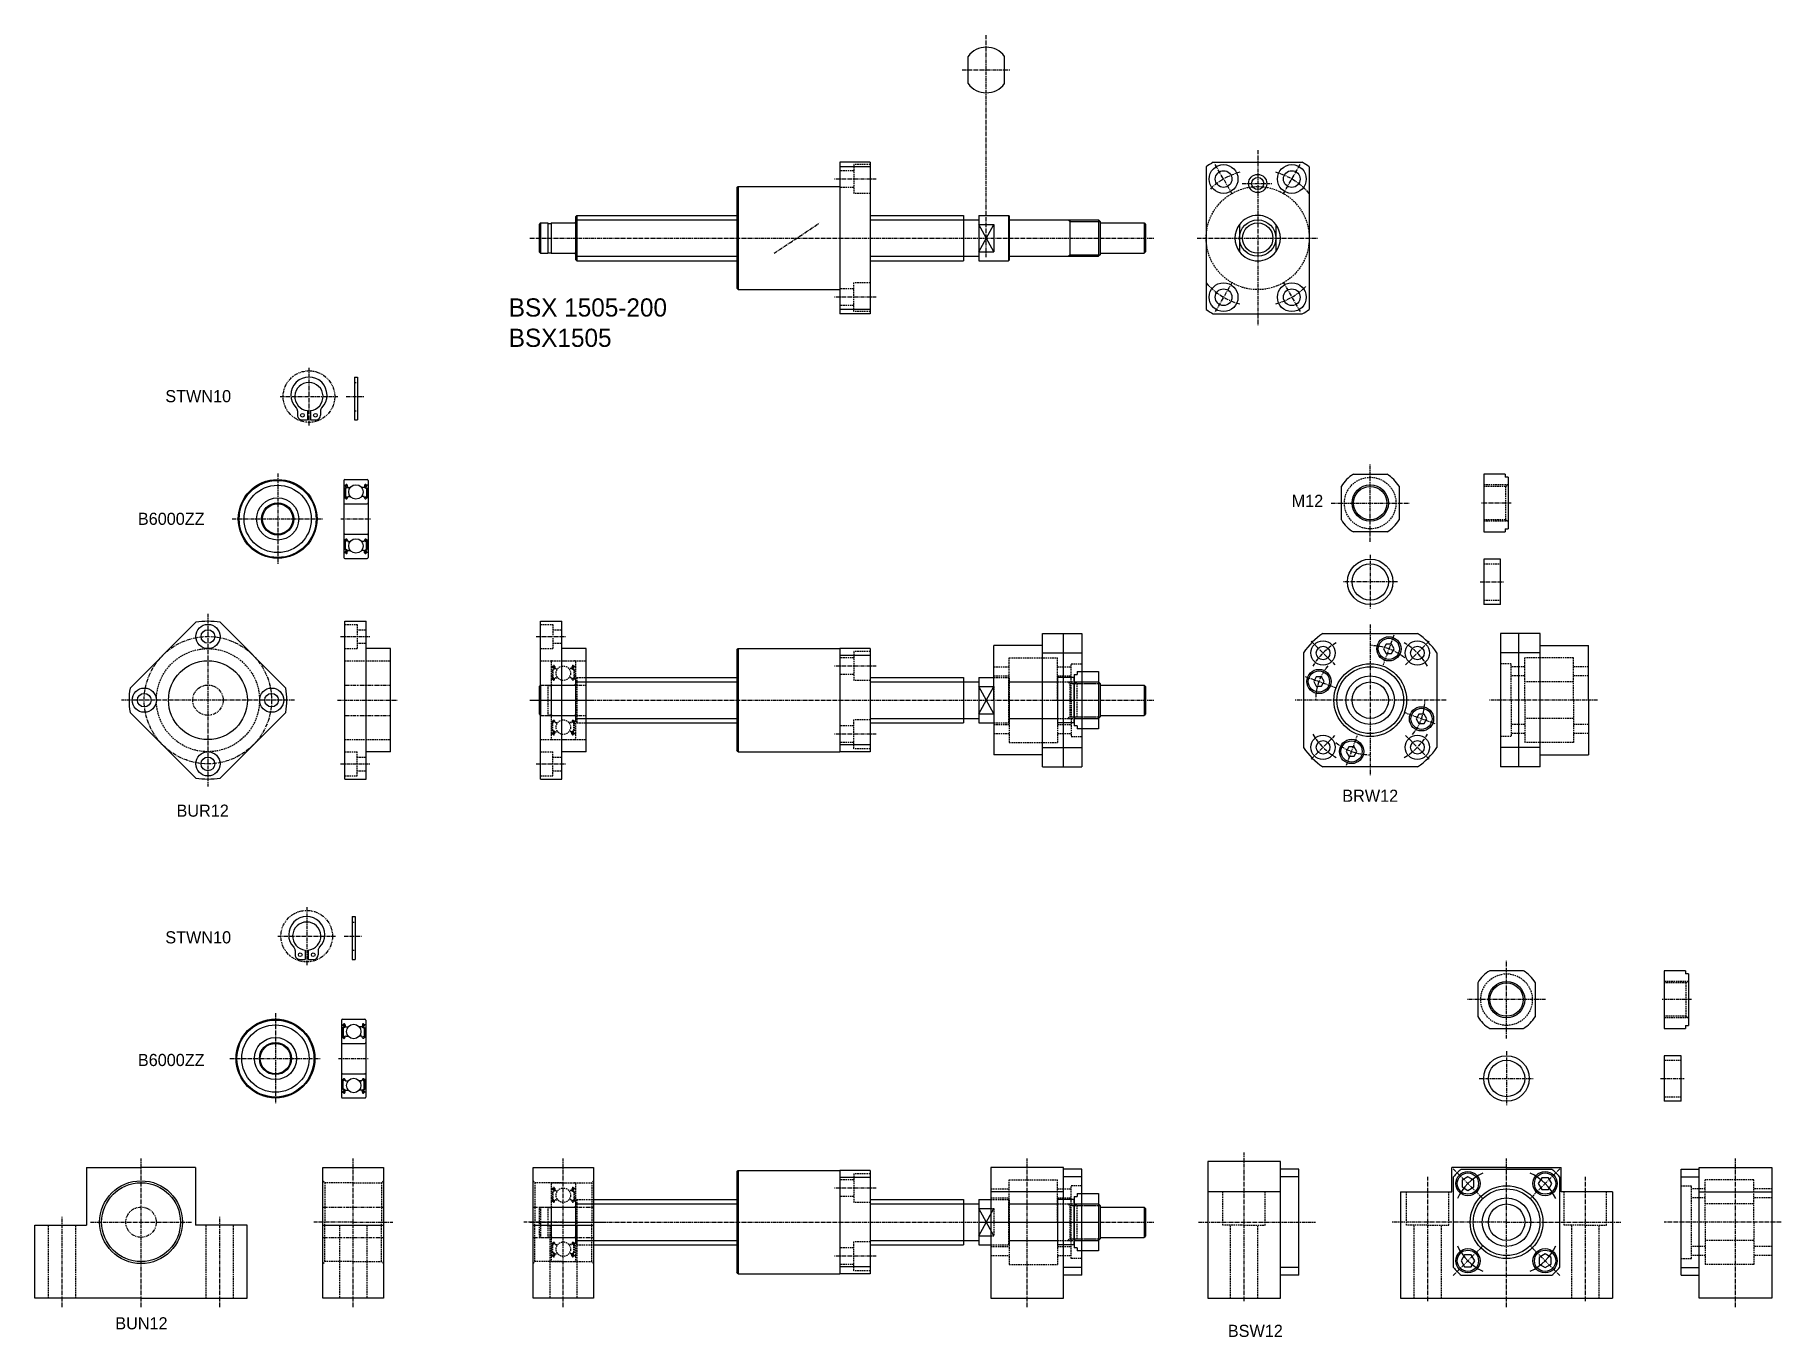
# Model space of a CAD drawing. Extents: x -146 to 430, y -310 to 119.
import ezdxf

# ---------------------------------------------------------------- set-up
doc = ezdxf.new("R2010")
doc.units = 0
for name, pattern in [('CENTER', [2, 1.25, -0.25, 0.25, -0.25]), ('DASHED', [0.75, 0.5, -0.25]), ('PHANTOM', [2.5, 1.25, -0.25, 0.25, -0.25, 0.25, -0.25])]:
    doc.linetypes.add(name, pattern=pattern)
doc.layers.get('0').update_dxf_attribs({"linetype": 'CONTINUOUS'})
doc.layers.add('CENTER', color=1, linetype='CENTER')

msp = doc.modelspace()

# ---------------------------------------------------------------- texts
at = {"color": 7, "linetype": 'CONTINUOUS'}
for s, p in [('BSX 1505-200', (10, 26.41)), ('BSX1505', (10, 16.41))]:
    msp.add_text(s, height=6, dxfattribs=at).set_placement(p)
for s, p in [('STWN10', (-103.26, -1.83)), ('M12', (268.2, -36.36)), ('B6000ZZ', (-112.31, -42.28)), ('BRW12', (284.9, -133.61)), ('BUR12', (-99.56, -138.52)), ('STWN10', (-103.26, -180.29)), ('B6000ZZ', (-112.31, -220.74)), ('BUN12', (-119.76, -307.57)), ('BSW12', (247.15, -310.06))]:
    msp.add_text(s, height=4).set_placement(p)

# ---------------------------------------------------------------- blocks, each defined once
blk = doc.blocks.new('BUR12')
at = {"color": 7, "linetype": 'CONTINUOUS'}
for p, q in [((0, -26), (0, 26)), ((0, 26), (7, 26)), ((7, -26), (7, 26)), ((15, 17), (7, 17)), ((15, -17), (15, 17)), ((15, -17), (7, -17)), ((0, -26), (7, -26))]:
    blk.add_line(p, q, dxfattribs=at)
at = {"color": 3, "linetype": 'DASHED'}
for p, q in [((0, 25), (4, 25)), ((4, 25), (4, 17)), ((4, 23.25), (7, 23.25)), ((4, 18.75), (7, 18.75)), ((0, 17), (4, 17)), ((0, 13), (15, 13)), ((0, -13), (15, -13)), ((0, -17), (4, -17)), ((4, -25), (4, -17)), ((7, -25), (7, -17)), ((4, -18.75), (7, -18.75)), ((0, -25), (4, -25)), ((4, -23.25), (7, -23.25))]:
    blk.add_line(p, q, dxfattribs=at)
at = {"color": 3, "linetype": 'PHANTOM'}
for p, q in [((0, 5), (15, 5)), ((0, -5), (15, -5))]:
    blk.add_line(p, q, dxfattribs=at)
at = {"layer": 'CENTER', "color": 1, "linetype": 'CENTER'}
for p, q in [((-1.5, 21), (8.5, 21)), ((-2.5, 0), (17.5, 0)), ((-1.5, -21), (8.5, -21))]:
    blk.add_line(p, q, dxfattribs=at)
blk = doc.blocks.new('BUN12')
at = {"color": 7, "linetype": 'CONTINUOUS'}
for p, q in [((0, -25), (0, 18)), ((0, 18), (20, 18)), ((20, 18), (20, -25)), ((0, -1), (20, -1)), ((20, -25), (0, -25))]:
    blk.add_line(p, q, dxfattribs=at)
at = {"color": 3, "linetype": 'DASHED'}
for p, q in [((0, 13.65), (0.65, 13)), ((0.65, 13), (0.65, 0)), ((10, 13), (0.65, 13)), ((10, 13), (19.35, 13)), ((20, 13.65), (19.35, 13)), ((19.35, 13), (19.35, 0)), ((0.65, -13), (0.65, 0)), ((19.35, -13), (19.35, 0)), ((5.5, -1), (5.5, -25)), ((14.5, -1), (14.5, -25)), ((0, -13.65), (0.65, -13)), ((10, -13), (0.65, -13)), ((10, -13), (19.35, -13)), ((20, -13.65), (19.35, -13))]:
    blk.add_line(p, q, dxfattribs=at)
at = {"color": 3, "linetype": 'PHANTOM'}
for p, q in [((0, 5), (20, 5)), ((0, -5), (20, -5))]:
    blk.add_line(p, q, dxfattribs=at)
at = {"layer": 'CENTER', "color": 1, "linetype": 'CENTER'}
for p, q in [((10, -28), (10, 21)), ((10, 0), (-3, 0)), ((10, 0), (23, 0))]:
    blk.add_line(p, q, dxfattribs=at)
blk = doc.blocks.new('BSW12')
at = {"color": 7, "linetype": 'CONTINUOUS'}
for p, q in [((0, -17.5), (0, 17.5)), ((0, 17.5), (6, 17.5)), ((6, -15.05), (6, 18)), ((6, 18), (30, 18)), ((30, 18), (30, -25)), ((0, 14.92), (6, 14.92)), ((6, 10), (30, 10)), ((0, -14.92), (6, -14.92)), ((6, -25), (6, -15.05)), ((0, -17.5), (6, -17.5)), ((30, -25), (6, -25))]:
    blk.add_line(p, q, dxfattribs=at)
at = {"color": 3, "linetype": 'DASHED'}
for p, q in [((0, 12), (3.5, 12)), ((3.5, -12), (3.5, 12)), ((8, 0), (8, 14)), ((24, 14), (8, 14)), ((24, 0), (24, 14)), ((8, 11), (3.5, 11)), ((8, 8), (3.5, 8)), ((24, 6), (8, 6)), ((30, 11), (24, 11)), ((30, 8), (24, 8)), ((8, 0), (8, -14)), ((24, 0), (24, -14)), ((8, -8), (3.5, -8)), ((8, -11), (3.5, -11)), ((24, -6), (8, -6)), ((30, -8), (24, -8)), ((30, -11), (24, -11)), ((0, -12), (3.5, -12)), ((24, -14), (8, -14))]:
    blk.add_line(p, q, dxfattribs=at)
at = {"layer": 'CENTER', "color": 1, "linetype": 'CENTER'}
for p, q in [((18, -28), (18, 21)), ((33, 0), (-5.5, 0))]:
    blk.add_line(p, q, dxfattribs=at)
blk = doc.blocks.new('BRW12')
at = {"color": 7, "linetype": 'CONTINUOUS'}
for p, q in [((0, 22), (0, -22)), ((13, 22), (0, 22)), ((6, -22), (6, 22)), ((13, -22), (13, 22)), ((13, 18), (29, 18)), ((29, 0), (29, 18)), ((13, 15.65), (0, 15.65)), ((29, 0), (29, -18)), ((13, -15.65), (0, -15.65)), ((13, -22), (0, -22)), ((13, -18), (29, -18))]:
    blk.add_line(p, q, dxfattribs=at)
at = {"color": 3, "linetype": 'DASHED'}
for p, q in [((3.5, 12), (0, 12)), ((3.5, 0), (3.5, 12)), ((8, 0), (8, 14)), ((24, 14), (8, 14)), ((24, 0), (24, 14)), ((8, 11), (3.5, 11)), ((8, 8), (3.5, 8)), ((24, 6), (8, 6)), ((29, 11), (24, 11)), ((29, 8), (24, 8)), ((3.5, 0), (3.5, -12)), ((8, 0), (8, -14)), ((24, 0), (24, -14)), ((8, -8), (3.5, -8)), ((8, -11), (3.5, -11)), ((24, -6), (8, -6)), ((29, -8), (24, -8)), ((29, -11), (24, -11)), ((3.5, -12), (0, -12)), ((24, -14), (8, -14))]:
    blk.add_line(p, q, dxfattribs=at)
at = {"layer": 'CENTER', "color": 1, "linetype": 'CENTER'}
blk.add_line((32, 0), (-3.71, 0), dxfattribs=at)
blk = doc.blocks.new('M12NAT-V')
at = {"color": 7, "linetype": 'CONTINUOUS'}
for p, q in [((0, 9.5), (0, -9.5)), ((7, 9.5), (0, 9.5)), ((7, 9.5), (7, 8.5)), ((8, 8.5), (7, 8.5)), ((8, 8.5), (8, -8.5)), ((0, -9.5), (7, -9.5)), ((7, -8.5), (7, -9.5)), ((7, -8.5), (8, -8.5))]:
    blk.add_line(p, q, dxfattribs=at)
at = {"color": 3, "linetype": 'DASHED'}
for p, q in [((8, 6), (0, 6)), ((7.13, 5.5), (8, 6)), ((7.13, 5.5), (0, 5.5)), ((7.13, 5.5), (7.13, -5.5)), ((7.13, -5.5), (0, -5.5)), ((7.13, -5.5), (8, -6)), ((8, -6), (0, -6))]:
    blk.add_line(p, q, dxfattribs=at)
at = {"layer": 'CENTER', "color": 1, "linetype": 'CENTER'}
blk.add_line((9, 0), (-1, 0), dxfattribs=at)
blk = doc.blocks.new('SP12')
at = {"color": 7, "linetype": 'CONTINUOUS'}
for p, q in [((0, 7.5), (0, -7.5)), ((5.5, 7.5), (0, 7.5)), ((5.5, -7.5), (5.5, 7.5)), ((5.5, -7.5), (0, -7.5))]:
    blk.add_line(p, q, dxfattribs=at)
at = {"color": 3, "linetype": 'DASHED'}
for p, q in [((0, 6), (5.5, 6)), ((0, -6), (5.5, -6))]:
    blk.add_line(p, q, dxfattribs=at)
at = {"layer": 'CENTER', "color": 1, "linetype": 'CENTER'}
blk.add_line((-1.25, 0), (6.75, 0), dxfattribs=at)
blk = doc.blocks.new('B6000ZZ')
at = {"color": 3, "linetype": 'DASHED'}
for p, q in [((0, 12.7), (0, -12.7)), ((0.3, 13), (7.7, 13)), ((8, 12.7), (8, -12.7)), ((0.1, 11.1), (0.46, 11.1)), ((0.1, 6.95), (0.45, 6.95)), ((0.98, 10.5), (0.33, 10.12)), ((0.33, 10.12), (0.33, 7.3)), ((0.45, 11.09), (0.62, 11.29)), ((0.45, 6.95), (0.64, 6.72)), ((0.6, 10.67), (0.46, 10.82)), ((1.18, 10.38), (0.53, 10.01)), ((0.53, 10.01), (0.53, 7.3)), ((0.93, 7.3), (0.53, 7.3)), ((0.53, 7.1), (0.93, 7.1)), ((0.6, 10.96), (0.77, 11.16)), ((0.74, 10.82), (0.6, 10.96)), ((0.6, 10.67), (0.74, 10.82)), ((0.79, 6.65), (0.89, 6.65)), ((0.93, 7.1), (0.93, 7.3)), ((0.95, 11.1), (0.98, 10.5)), ((1.08, 6.78), (1.28, 7.33)), ((1.15, 11.12), (1.2, 10.49)), ((1.18, 10.75), (1.18, 10.38)), ((1.3, 10.4), (2.15, 10.4)), ((1.37, 7.4), (2.15, 7.4)), ((6.7, 10.4), (5.85, 10.4)), ((6.63, 7.4), (5.85, 7.4)), ((6.92, 6.78), (6.72, 7.33)), ((6.85, 11.12), (6.8, 10.49)), ((6.82, 10.75), (6.82, 10.38)), ((6.82, 10.38), (7.47, 10.01)), ((7.05, 11.1), (7.02, 10.5)), ((7.02, 10.5), (7.67, 10.12)), ((7.07, 7.3), (7.47, 7.3)), ((7.07, 7.1), (7.07, 7.3)), ((7.47, 7.1), (7.07, 7.1)), ((7.21, 6.65), (7.11, 6.65)), ((7.4, 10.96), (7.23, 11.16)), ((7.26, 10.82), (7.4, 10.96)), ((7.4, 10.67), (7.26, 10.82)), ((7.55, 6.95), (7.36, 6.72)), ((7.55, 11.09), (7.38, 11.29)), ((7.4, 10.67), (7.54, 10.82)), ((7.47, 10.01), (7.47, 7.3)), ((7.9, 11.1), (7.54, 11.1)), ((7.9, 6.95), (7.55, 6.95)), ((7.67, 10.12), (7.67, 7.3)), ((0.3, 5), (7.7, 5)), ((0.3, -5), (7.7, -5)), ((0.1, -6.95), (0.45, -6.95)), ((0.1, -11.1), (0.46, -11.1)), ((0.33, -10.12), (0.33, -7.3)), ((0.98, -10.5), (0.33, -10.12)), ((0.45, -6.95), (0.64, -6.72)), ((0.45, -11.09), (0.62, -11.29)), ((0.6, -10.67), (0.46, -10.82)), ((0.53, -7.1), (0.93, -7.1)), ((0.53, -10.01), (0.53, -7.3)), ((0.93, -7.3), (0.53, -7.3)), ((1.18, -10.38), (0.53, -10.01)), ((0.6, -10.67), (0.74, -10.82)), ((0.74, -10.82), (0.6, -10.96)), ((0.6, -10.96), (0.77, -11.16)), ((0.79, -6.65), (0.89, -6.65)), ((0.93, -7.1), (0.93, -7.3)), ((0.95, -11.1), (0.98, -10.5)), ((1.08, -6.78), (1.28, -7.33)), ((1.15, -11.12), (1.2, -10.49)), ((1.18, -10.75), (1.18, -10.38)), ((1.3, -10.4), (2.15, -10.4)), ((1.37, -7.4), (2.15, -7.4)), ((6.63, -7.4), (5.85, -7.4)), ((6.7, -10.4), (5.85, -10.4)), ((6.92, -6.78), (6.72, -7.33)), ((6.85, -11.12), (6.8, -10.49)), ((6.82, -10.38), (7.47, -10.01)), ((6.82, -10.75), (6.82, -10.38)), ((7.02, -10.5), (7.67, -10.12)), ((7.05, -11.1), (7.02, -10.5)), ((7.47, -7.1), (7.07, -7.1)), ((7.07, -7.1), (7.07, -7.3)), ((7.07, -7.3), (7.47, -7.3)), ((7.21, -6.65), (7.11, -6.65)), ((7.4, -10.96), (7.23, -11.16)), ((7.4, -10.67), (7.26, -10.82)), ((7.26, -10.82), (7.4, -10.96)), ((7.55, -6.95), (7.36, -6.72)), ((7.55, -11.09), (7.38, -11.29)), ((7.4, -10.67), (7.54, -10.82)), ((7.47, -10.01), (7.47, -7.3)), ((7.9, -11.1), (7.54, -11.1)), ((7.9, -6.95), (7.55, -6.95)), ((7.67, -10.12), (7.67, -7.3)), ((0.3, -13), (7.7, -13))]:
    blk.add_line(p, q, dxfattribs=at)
for centre in [(4, 8.9), (4, -8.9)]:
    blk.add_circle(centre, 2.38, dxfattribs=at)
for centre, radius, start, end in [((0.3, 12.7), 0.3, 90, 180), ((7.7, 12.7), 0.3, 0, 90), ((0.1, 11.2), 0.1, 180, 270), ((0.1, 6.85), 0.1, 90, 180.81025), ((0.53, 7.3), 0.2, 180, 270), ((0.6, 10.96), 0.2, 140.13695, 225.00202), ((0.85, 11.1), 0.3, 4.93539, 140.13695), ((0.79, 6.85), 0.2, 219.97618, 270), ((0.85, 11.1), 0.1, 3.10166, 139.95027), ((0.89, 6.85), 0.2, 270, 339.99156), ((1.3, 10.5), 0.1, 184.93539, 270), ((1.37, 7.3), 0.1, 90, 159.99156), ((6.63, 7.3), 0.1, 20.00844, 90), ((6.7, 10.5), 0.1, 270, 355.06461), ((7.15, 11.1), 0.3, 39.86305, 175.06461), ((7.11, 6.85), 0.2, 200.00844, 270), ((7.15, 11.1), 0.1, 40.04973, 176.89834), ((7.21, 6.85), 0.2, 270, 320.02382), ((7.47, 7.3), 0.2, 270, 0), ((7.4, 10.96), 0.2, 314.99798, 39.86305), ((7.9, 11.2), 0.1, 270, 0), ((7.9, 6.85), 0.1, 359.18975, 90), ((0.3, 5.3), 0.3, 180, 270), ((7.7, 5.3), 0.3, 270, 0), ((0.3, -5.3), 0.3, 90, 180), ((7.7, -5.3), 0.3, 0, 90), ((0.1, -6.85), 0.1, 179.18975, 270), ((0.1, -11.2), 0.1, 90, 180), ((0.53, -7.3), 0.2, 90, 180), ((0.6, -10.96), 0.2, 134.99798, 219.86305), ((0.85, -11.1), 0.3, 219.86305, 355.06461), ((0.79, -6.85), 0.2, 90, 140.02382), ((0.85, -11.1), 0.1, 220.04973, 356.89834), ((0.89, -6.85), 0.2, 20.00844, 90), ((1.3, -10.5), 0.1, 90, 175.06461), ((1.37, -7.3), 0.1, 200.00844, 270), ((6.63, -7.3), 0.1, 270, 339.99156), ((6.7, -10.5), 0.1, 4.93539, 90), ((7.15, -11.1), 0.3, 184.93539, 320.13695), ((7.11, -6.85), 0.2, 90, 159.99156), ((7.15, -11.1), 0.1, 183.10166, 319.95027), ((7.21, -6.85), 0.2, 39.97618, 90), ((7.47, -7.3), 0.2, 0, 90), ((7.4, -10.96), 0.2, 320.13695, 45.00202), ((7.9, -6.85), 0.1, 270, 0.81025), ((7.9, -11.2), 0.1, 0, 90), ((0.3, -12.7), 0.3, 180, 270), ((7.7, -12.7), 0.3, 270, 0)]:
    blk.add_arc(centre, radius, start, end, dxfattribs=at)
at = {"layer": 'CENTER', "color": 1, "linetype": 'CENTER'}
blk.add_line((-1, 0), (9, 0), dxfattribs=at)
blk = doc.blocks.new('BSX1505-2')
at = {"color": 7, "linetype": 'CONTINUOUS'}
for p, q in [((-44, 16.5), (-43.5, 17)), ((-44, 16.5), (-44, -16.5)), ((-43.5, 17), (-10, 17)), ((-43.5, 17), (-43.5, -17)), ((-10, 17), (-10, -17)), ((0, 17), (-10, 17)), ((0, 14.7), (-10, 14.7)), ((0, 17), (0, -17)), ((-93.7, 7.5), (-44, 7.5)), ((-83.9, 6), (-83.9, 6)), ((-70.6, 6), (-70.6, 6)), ((0, 7.5), (30.8, 7.5)), ((30.8, 7.5), (30.8, -7.5)), ((30.8, 6), (35.8, 6)), ((35.8, 7.5), (35.8, -7.5)), ((35.8, 7.5), (40.8, 7.5)), ((75.3, 6), (75.3, -6)), ((75.3, 6), (75.8, 5.5)), ((-108.7, 5), (-109.2, 4.5)), ((-109.2, 4.5), (-109.2, -4.5)), ((-108.7, 5), (-108.7, -5)), ((35.8, 4.5), (40.8, 4.5)), ((75.8, 5.5), (75.8, -5.5)), ((75.8, 5), (90.3, 5)), ((90.3, 5), (90.3, -5)), ((90.3, 5), (90.8, 4.5)), ((90.8, 4.5), (90.8, -4.5)), ((-109.2, -4.5), (-108.7, -5)), ((35.8, -4.5), (40.8, -4.5)), ((75.8, -5.5), (75.3, -6)), ((75.8, -5), (90.3, -5)), ((90.8, -4.5), (90.3, -5)), ((-93.7, -7.5), (-44, -7.5)), ((0, -7.5), (30.8, -7.5)), ((30.8, -6), (35.8, -6)), ((35.8, -7.5), (40.8, -7.5)), ((-43.5, -17), (-44, -16.5)), ((-43.5, -17), (-10, -17)), ((0, -14.7), (-10, -14.7)), ((0, -17), (-10, -17))]:
    blk.add_line(p, q, dxfattribs=at)
at = {"color": 3, "linetype": 'DASHED'}
for p, q in [((-5.4, 14), (-10, 14)), ((-5.4, 16), (-5.4, 6.5)), ((0, 16), (-5.4, 16)), ((-96.7, 7.5), (-97.2, 7)), ((-97.2, 7), (-97.2, -7)), ((-96.7, 7.5), (-96.7, -7.5)), ((-96.7, 7.5), (-93.7, 7.5)), ((-5.4, 8.5), (-10, 8.5)), ((0, 6.5), (-5.4, 6.5)), ((40.8, 7.5), (45.6, 7.5)), ((45.6, 7.5), (45.6, -7.5)), ((45.6, 7.5), (45.8, 7.3)), ((45.8, 7.3), (45.8, -7.3)), ((46.1, 6), (75.3, 6)), ((65.3, 6), (65.8, 5.5)), ((65.8, 6), (65.8, -6)), ((-108.7, 5), (-106.35, 5)), ((-106.35, 5), (-106.35, -5)), ((-106.35, 4.8), (-105.2, 4.8)), ((-105.2, 5), (-105.2, -5)), ((-105.2, 5), (-97.5, 5)), ((40.8, 4.5), (40.8, -4.5)), ((65.8, 5.5), (75.8, 5.5)), ((-108.7, -5), (-106.35, -5)), ((-106.35, -4.8), (-105.2, -4.8)), ((-105.2, -5), (-97.5, -5)), ((65.3, -6), (65.8, -5.5)), ((65.8, -5.5), (75.8, -5.5)), ((-97.2, -7), (-96.7, -7.5)), ((-96.7, -7.5), (-93.7, -7.5)), ((-5.4, -8.5), (-10, -8.5)), ((-5.4, -16), (-5.4, -6.5)), ((0, -6.5), (-5.4, -6.5)), ((40.8, -7.5), (45.6, -7.5)), ((45.6, -7.5), (45.8, -7.3)), ((46.1, -6), (75.3, -6)), ((-5.4, -14), (-10, -14)), ((0, -16), (-5.4, -16))]:
    blk.add_line(p, q, dxfattribs=at)
at = {"color": 3, "linetype": 'CONTINUOUS'}
for p, q in [((-97.2, 6), (-44, 6)), ((0, 6), (30.8, 6)), ((35.8, -4.5), (40.8, 4.5)), ((40.8, -4.5), (35.8, 4.5)), ((-97.2, -6), (-44, -6)), ((0, -6), (30.8, -6))]:
    blk.add_line(p, q, dxfattribs=at)
at = {"color": 3, "linetype": 'DASHED'}
for centre, start, end in [((46.1, 6.3), 180, 270), ((-97.5, 5.3), 270, 0), ((-97.5, -5.3), 0, 90), ((46.1, -6.3), 90, 180)]:
    blk.add_arc(centre, 0.3, start, end, dxfattribs=at)
at = {"layer": 'CENTER', "color": 1, "linetype": 'CENTER'}
for p, q in [((2, 11.25), (-12, 11.25)), ((-112.2, 0), (93.8, 0)), ((2, -11.25), (-12, -11.25))]:
    blk.add_line(p, q, dxfattribs=at)
blk = doc.blocks.new('BSX1505')
at = {"color": 7, "linetype": 'CONTINUOUS'}
for p, q in [((0, 25), (-10, 25)), ((-10, 25), (-10, -25)), ((0, 23.49), (-10, 23.49)), ((0, 25), (0, -25)), ((-44, 16.5), (-43.5, 17)), ((-44, 16.5), (-44, -16.5)), ((-43.5, 17), (-10, 17)), ((-43.5, 17), (-43.5, -17)), ((-96.7, 7.5), (-97.2, 7)), ((-97.2, 7), (-97.2, -7)), ((-96.7, 7.5), (-44, 7.5)), ((-96.7, 7.5), (-96.7, -7.5)), ((-83.9, 6), (-83.9, 6)), ((-70.6, 6), (-70.6, 6)), ((0, 7.5), (30.8, 7.5)), ((30.8, 7.5), (30.8, -7.5)), ((30.8, 6), (35.8, 6)), ((35.8, 7.5), (35.8, -7.5)), ((35.8, 7.5), (45.6, 7.5)), ((45.6, 7.5), (45.6, -7.5)), ((45.6, 7.5), (45.8, 7.3)), ((45.8, 7.3), (45.8, -7.3)), ((46.1, 6), (75.3, 6)), ((65.8, 6), (65.8, -6)), ((75.3, 6), (75.3, -6)), ((75.3, 6), (75.8, 5.5)), ((-108.7, 5), (-109.2, 4.5)), ((-109.2, 4.5), (-109.2, -4.5)), ((-108.7, 5), (-108.7, -5)), ((-108.7, 5), (-106.35, 5)), ((-106.35, 5), (-106.35, -5)), ((-106.35, 4.8), (-105.2, 4.8)), ((-105.2, 5), (-105.2, -5)), ((-105.2, 5), (-97.5, 5)), ((35.8, 4.5), (40.8, 4.5)), ((40.8, 4.5), (40.8, -4.5)), ((75.8, 5.5), (75.8, -5.5)), ((75.8, 5), (90.3, 5)), ((90.3, 5), (90.3, -5)), ((90.3, 5), (90.8, 4.5)), ((90.8, 4.5), (90.8, -4.5)), ((-109.2, -4.5), (-108.7, -5)), ((-108.7, -5), (-106.35, -5)), ((-106.35, -4.8), (-105.2, -4.8)), ((-105.2, -5), (-97.5, -5)), ((35.8, -4.5), (40.8, -4.5)), ((75.8, -5.5), (75.3, -6)), ((75.8, -5), (90.3, -5)), ((90.8, -4.5), (90.3, -5)), ((-97.2, -7), (-96.7, -7.5)), ((-96.7, -7.5), (-44, -7.5)), ((0, -7.5), (30.8, -7.5)), ((30.8, -6), (35.8, -6)), ((35.8, -7.5), (45.6, -7.5)), ((45.6, -7.5), (45.8, -7.3)), ((46.1, -6), (75.3, -6)), ((-43.5, -17), (-44, -16.5)), ((-43.5, -17), (-10, -17)), ((0, -23.49), (-10, -23.49)), ((0, -25), (-10, -25))]:
    blk.add_line(p, q, dxfattribs=at)
at = {"color": 3, "linetype": 'DASHED'}
for p, q in [((-5.4, 24.24), (-5.4, 14.74)), ((0, 24.24), (-5.4, 24.24)), ((-5.4, 22.24), (-10, 22.24)), ((-5.4, 16.74), (-10, 16.74)), ((0, 14.74), (-5.4, 14.74)), ((-5.4, -16.74), (-10, -16.74)), ((-5.4, -24.24), (-5.4, -14.74)), ((0, -14.74), (-5.4, -14.74)), ((-5.4, -22.24), (-10, -22.24)), ((0, -24.24), (-5.4, -24.24))]:
    blk.add_line(p, q, dxfattribs=at)
at = {"color": 3, "linetype": 'CONTINUOUS'}
for p, q in [((-97.2, 6), (-44, 6)), ((0, 6), (30.8, 6)), ((65.3, 6), (65.8, 5.5)), ((40.8, -4.5), (35.8, 4.5)), ((35.8, -4.5), (40.8, 4.5)), ((65.8, 5.5), (75.8, 5.5)), ((65.3, -6), (65.8, -5.5)), ((65.8, -5.5), (75.8, -5.5)), ((-97.2, -6), (-44, -6)), ((0, -6), (30.8, -6))]:
    blk.add_line(p, q, dxfattribs=at)
at = {"color": 7, "linetype": 'CONTINUOUS'}
for centre, start, end in [((46.1, 6.3), 180, 270), ((-97.5, 5.3), 270, 0), ((-97.5, -5.3), 0, 90), ((46.1, -6.3), 90, 180)]:
    blk.add_arc(centre, 0.3, start, end, dxfattribs=at)
at = {"layer": 'CENTER', "color": 1, "linetype": 'CENTER'}
for p, q in [((2, 19.49), (-12, 19.49)), ((-31.7, -5), (-16.7, 5)), ((-112.2, 0), (93.8, 0)), ((2, -19.49), (-12, -19.49))]:
    blk.add_line(p, q, dxfattribs=at)
blk = doc.blocks.new('BSX1505-3')
at = {"color": 7, "linetype": 'CONTINUOUS'}
for p, q in [((-44, 16.5), (-43.5, 17)), ((-44, 16.5), (-44, -16.5)), ((-43.5, 17), (-10, 17)), ((-43.5, 17), (-43.5, -17)), ((-10, 17), (-10, -17)), ((0, 17), (-10, 17)), ((0, 14.7), (-10, 14.7)), ((0, 17), (0, -17)), ((-91.2, 7.5), (-44, 7.5)), ((-83.9, 6), (-83.9, 6)), ((-70.6, 6), (-70.6, 6)), ((0, 7.5), (30.8, 7.5)), ((30.8, 7.5), (30.8, -7.5)), ((30.8, 6), (35.8, 6)), ((35.8, 7.5), (35.8, -7.5)), ((35.8, 7.5), (39.8, 7.5)), ((75.3, 6), (75.3, -6)), ((75.3, 6), (75.8, 5.5)), ((35.8, 4.5), (39.8, 4.5)), ((75.8, 5.5), (75.8, -5.5)), ((75.8, 5), (90.3, 5)), ((90.3, 5), (90.3, -5)), ((90.3, 5), (90.8, 4.5)), ((90.8, 4.5), (90.8, -4.5)), ((35.8, -4.5), (39.8, -4.5)), ((75.8, -5.5), (75.3, -6)), ((75.8, -5), (90.3, -5)), ((90.8, -4.5), (90.3, -5)), ((-91.2, -7.5), (-44, -7.5)), ((0, -7.5), (30.8, -7.5)), ((30.8, -6), (35.8, -6)), ((35.8, -7.5), (39.8, -7.5)), ((-43.5, -17), (-44, -16.5)), ((-43.5, -17), (-10, -17)), ((0, -14.7), (-10, -14.7)), ((0, -17), (-10, -17))]:
    blk.add_line(p, q, dxfattribs=at)
at = {"color": 3, "linetype": 'DASHED'}
for p, q in [((-5.4, 14), (-10, 14)), ((-5.4, 16), (-5.4, 6.5)), ((0, 16), (-5.4, 16)), ((-96.7, 7.5), (-97.2, 7)), ((-97.2, 7), (-97.2, -7)), ((-96.7, 7.5), (-91.2, 7.5)), ((-96.7, 7.5), (-96.7, -7.5)), ((-5.4, 8.5), (-10, 8.5)), ((0, 6.5), (-5.4, 6.5)), ((39.8, 7.5), (45.6, 7.5)), ((45.6, 7.5), (45.6, -7.5)), ((45.6, 7.5), (45.8, 7.3)), ((45.8, 7.3), (45.8, -7.3)), ((46.1, 6), (75.3, 6)), ((65.3, 6), (65.8, 5.5)), ((65.8, 6), (65.8, -6)), ((-108.7, 5), (-109.2, 4.5)), ((-109.2, 4.5), (-109.2, -4.5)), ((-108.7, 5), (-108.7, -5)), ((-108.7, 5), (-106.35, 5)), ((-106.35, 5), (-106.35, -5)), ((-106.35, 4.8), (-105.2, 4.8)), ((-105.2, 5), (-97.5, 5)), ((-105.2, 5), (-105.2, -5)), ((39.8, 4.5), (40.8, 4.5)), ((40.8, 4.5), (40.8, -4.5)), ((65.8, 5.5), (75.8, 5.5)), ((-109.2, -4.5), (-108.7, -5)), ((-108.7, -5), (-106.35, -5)), ((-106.35, -4.8), (-105.2, -4.8)), ((-105.2, -5), (-97.5, -5)), ((39.8, -4.5), (40.8, -4.5)), ((65.3, -6), (65.8, -5.5)), ((65.8, -5.5), (75.8, -5.5)), ((-97.2, -7), (-96.7, -7.5)), ((-96.7, -7.5), (-91.2, -7.5)), ((-5.4, -8.5), (-10, -8.5)), ((-5.4, -16), (-5.4, -6.5)), ((0, -6.5), (-5.4, -6.5)), ((39.8, -7.5), (45.6, -7.5)), ((45.6, -7.5), (45.8, -7.3)), ((46.1, -6), (75.3, -6)), ((-5.4, -14), (-10, -14)), ((0, -16), (-5.4, -16))]:
    blk.add_line(p, q, dxfattribs=at)
at = {"color": 3, "linetype": 'CONTINUOUS'}
for p, q in [((-97.2, 6), (-44, 6)), ((0, 6), (30.8, 6)), ((40.8, -4.5), (35.8, 4.5)), ((35.8, -4.5), (40.8, 4.5)), ((-97.2, -6), (-44, -6)), ((0, -6), (30.8, -6))]:
    blk.add_line(p, q, dxfattribs=at)
at = {"color": 3, "linetype": 'DASHED'}
for centre, start, end in [((46.1, 6.3), 180, 270), ((-97.5, 5.3), 270, 0), ((-97.5, -5.3), 0, 90), ((46.1, -6.3), 90, 180)]:
    blk.add_arc(centre, 0.3, start, end, dxfattribs=at)
at = {"layer": 'CENTER', "color": 1, "linetype": 'CENTER'}
for p, q in [((2, 11.25), (-12, 11.25)), ((-112.2, 0), (93.8, 0)), ((2, -11.25), (-12, -11.25))]:
    blk.add_line(p, q, dxfattribs=at)

# ---------------------------------------------------------------- linework, layer by layer
at = {"color": 7, "linetype": 'CONTINUOUS'}
for p, q in [((161.5, 103.22), (161.5, 112.22)), ((173.5, 103.22), (173.5, 112.22)), ((240, 75.78), (240, 28.79)), ((242.3, 77.28), (271.7, 77.28)), ((274, 75.78), (274, 28.79)), ((251, 56.78), (251, 47.78)), ((263, 56.78), (263, 47.78)), ((242.3, 27.28), (271.7, 27.28)), ((-40.89, 6.47), (-40.89, -7.63)), ((-40.89, 6.47), (-39.89, 6.47)), ((-39.89, 6.47), (-39.89, -7.63)), ((-59.69, -4.71), (-59.69, -6.13)), ((-56.39, -4.6), (-56.39, -7.63)), ((-56.39, -5.36), (-56.39, -5.36)), ((-55.39, -4.6), (-55.39, -7.63)), ((-52.09, -4.71), (-52.09, -6.13)), ((-58.19, -7.63), (-56.39, -7.63)), ((-56.39, -6.11), (-56.39, -6.11)), ((-55.39, -7.63), (-53.59, -7.63)), ((-40.89, -7.63), (-39.89, -7.63)), ((288.56, -25.59), (299.65, -25.59)), ((284.6, -40.63), (284.6, -29.54)), ((303.6, -29.54), (303.6, -40.63)), ((299.65, -44.59), (288.56, -44.59)), ((294.1, -44.59), (294.1, -44.59)), ((296.87, -44.59), (296.87, -44.59)), ((-93.22, -74.4), (-114.9, -96.08)), ((-85.2, -74.4), (-63.52, -96.08)), ((278.45, -78.09), (309.75, -78.09)), ((272.1, -84.43), (272.1, -115.74)), ((316.1, -84.43), (316.1, -115.74)), ((-114.9, -104.1), (-93.22, -125.77)), ((-63.52, -104.1), (-85.2, -125.77)), ((309.75, -122.09), (278.45, -122.09)), ((-41.63, -171.46), (-41.63, -185.56)), ((-41.63, -171.46), (-40.63, -171.46)), ((-40.63, -171.46), (-40.63, -185.56)), ((-60.43, -182.65), (-60.43, -184.06)), ((-57.13, -182.53), (-57.13, -185.56)), ((-57.13, -183.29), (-57.13, -183.29)), ((-57.13, -184.05), (-57.13, -184.05)), ((-56.13, -182.53), (-56.13, -185.56)), ((-52.83, -182.65), (-52.83, -184.06)), ((-58.93, -185.56), (-57.13, -185.56)), ((-56.13, -185.56), (-54.33, -185.56)), ((-41.63, -185.56), (-40.63, -185.56)), ((344.6, -189.34), (333.51, -189.34)), ((391.1, -189.34), (391.1, -208.34)), ((398.1, -189.34), (391.1, -189.34)), ((398.1, -189.34), (398.1, -190.34)), ((329.56, -193.3), (329.56, -204.39)), ((348.56, -204.39), (348.56, -193.3)), ((399.1, -190.34), (398.1, -190.34)), ((399.1, -190.34), (399.1, -207.34)), ((333.51, -208.34), (344.6, -208.34)), ((336.28, -208.34), (336.28, -208.34)), ((339.06, -208.34), (339.06, -208.34)), ((391.1, -208.34), (398.1, -208.34)), ((398.1, -207.34), (398.1, -208.34)), ((398.1, -207.34), (399.1, -207.34)), ((391.1, -217.34), (391.1, -232.34)), ((396.6, -217.34), (391.1, -217.34)), ((396.6, -232.34), (396.6, -217.34)), ((396.6, -232.34), (391.1, -232.34)), ((240.51, -252.23), (240.51, -297.23)), ((264.51, -252.23), (240.51, -252.23)), ((264.51, -253.18), (264.51, -252.23)), ((264.51, -287.28), (264.51, -253.18)), ((-129.27, -254.23), (-111.27, -254.23)), ((-129.27, -254.23), (-129.27, -273.23)), ((-93.27, -254.23), (-111.27, -254.23)), ((-93.27, -254.23), (-93.27, -273.23)), ((270.51, -254.73), (264.51, -254.73)), ((270.51, -257.3), (264.51, -257.3)), ((270.51, -289.73), (270.51, -254.73)), ((339.06, -254.23), (321.06, -254.23)), ((321.06, -262.23), (321.06, -254.23)), ((321.56, -287.15), (321.56, -257.3)), ((324.13, -254.73), (353.98, -254.73)), ((326.33, -257.25), (324.38, -258.37)), ((324.38, -258.37), (324.38, -260.62)), ((328.28, -258.37), (326.33, -257.25)), ((328.28, -260.62), (328.28, -258.37)), ((339.06, -254.23), (357.06, -254.23)), ((350.66, -257.55), (349.53, -259.5)), ((352.91, -257.55), (350.66, -257.55)), ((354.03, -259.5), (352.91, -257.55)), ((356.56, -257.3), (356.56, -287.15)), ((357.06, -262.23), (357.06, -254.23)), ((264.51, -262.23), (240.51, -262.23)), ((304.06, -262.23), (304.06, -297.23)), ((304.06, -262.23), (321.06, -262.23)), ((324.38, -260.62), (326.33, -261.75)), ((326.33, -261.75), (328.28, -260.62)), ((349.53, -259.5), (350.66, -261.45)), ((350.66, -261.45), (352.91, -261.45)), ((352.91, -261.45), (354.03, -259.5)), ((374.06, -262.23), (357.06, -262.23)), ((374.06, -262.23), (374.06, -297.23)), ((-146.27, -297.23), (-146.27, -273.23)), ((-76.27, -297.23), (-76.27, -273.23)), ((270.51, -287.15), (264.51, -287.15)), ((264.51, -297.23), (264.51, -287.28)), ((325.2, -283.01), (324.08, -284.95)), ((324.08, -284.95), (325.2, -286.9)), ((327.45, -283.01), (325.2, -283.01)), ((325.2, -286.9), (327.45, -286.9)), ((328.58, -284.95), (327.45, -283.01)), ((327.45, -286.9), (328.58, -284.95)), ((351.78, -282.7), (349.84, -283.83)), ((349.84, -283.83), (349.84, -286.08)), ((349.84, -286.08), (351.78, -287.2)), ((353.73, -283.83), (351.78, -282.7)), ((351.78, -287.2), (353.73, -286.08)), ((353.73, -286.08), (353.73, -283.83)), ((270.51, -289.73), (264.51, -289.73)), ((324.13, -289.73), (353.98, -289.73)), ((-111.27, -297.23), (-146.27, -297.23)), ((-111.27, -297.23), (-76.27, -297.23)), ((240.51, -297.23), (264.51, -297.23)), ((304.06, -297.23), (374.06, -297.23))]:
    msp.add_line(p, q, dxfattribs=at)
at = {"color": 3, "linetype": 'DASHED'}
for p, q in [((-40.89, 4.67), (-39.89, 4.67)), ((-40.89, -4.63), (-39.89, -4.63)), ((-41.63, -173.26), (-40.63, -173.26)), ((-41.63, -182.56), (-40.63, -182.56)), ((399.1, -192.84), (391.1, -192.84)), ((398.24, -193.34), (391.1, -193.34)), ((398.24, -193.34), (399.1, -192.84)), ((398.24, -193.34), (398.24, -204.34)), ((398.24, -204.34), (391.1, -204.34)), ((399.1, -204.84), (391.1, -204.84)), ((398.24, -204.34), (399.1, -204.84)), ((391.1, -218.84), (396.6, -218.84)), ((391.1, -230.84), (396.6, -230.84)), ((245.51, -273.23), (245.51, -262.23)), ((259.51, -273.23), (259.51, -262.23)), ((306.06, -273.23), (306.06, -262.23)), ((320.06, -273.23), (320.06, -262.23)), ((358.06, -273.23), (358.06, -262.23)), ((372.06, -273.23), (372.06, -262.23)), ((-141.77, -297.23), (-141.77, -273.23)), ((-132.77, -297.23), (-132.77, -273.23)), ((-89.77, -297.23), (-89.77, -273.23)), ((-80.77, -297.23), (-80.77, -273.23)), ((252.51, -273.23), (245.51, -273.23)), ((248.01, -297.23), (248.01, -273.23)), ((252.51, -273.23), (259.51, -273.23)), ((257.01, -297.23), (257.01, -273.23)), ((313.06, -273.23), (306.06, -273.23)), ((308.56, -297.23), (308.56, -273.23)), ((313.06, -273.23), (320.06, -273.23)), ((317.56, -297.23), (317.56, -273.23)), ((365.06, -273.23), (358.06, -273.23)), ((360.56, -297.23), (360.56, -273.23)), ((365.06, -273.23), (372.06, -273.23)), ((369.56, -297.23), (369.56, -273.23))]:
    msp.add_line(p, q, dxfattribs=at)
for p, q in [((-44.39, -27.63), (-44.39, -53.03)), ((-44.09, -27.33), (-36.69, -27.33)), ((-36.39, -27.63), (-36.39, -53.03)), ((-44.29, -29.23), (-43.93, -29.23)), ((-44.29, -33.38), (-43.94, -33.38)), ((-43.41, -29.83), (-44.06, -30.2)), ((-44.06, -30.2), (-44.06, -33.03)), ((-43.94, -29.24), (-43.77, -29.04)), ((-43.94, -33.38), (-43.75, -33.61)), ((-43.79, -29.65), (-43.93, -29.51)), ((-43.21, -29.94), (-43.86, -30.32)), ((-43.86, -30.32), (-43.86, -33.03)), ((-43.46, -33.03), (-43.86, -33.03)), ((-43.86, -33.23), (-43.46, -33.23)), ((-43.79, -29.37), (-43.62, -29.17)), ((-43.65, -29.51), (-43.79, -29.37)), ((-43.79, -29.65), (-43.65, -29.51)), ((-43.6, -33.68), (-43.5, -33.68)), ((-43.46, -33.23), (-43.46, -33.03)), ((-43.44, -29.23), (-43.41, -29.83)), ((-43.31, -33.55), (-43.11, -32.99)), ((-43.24, -29.2), (-43.19, -29.84)), ((-43.21, -29.58), (-43.21, -29.94)), ((-43.09, -29.93), (-42.24, -29.93)), ((-43.02, -32.93), (-42.24, -32.93)), ((-37.7, -29.93), (-38.54, -29.93)), ((-37.77, -32.93), (-38.54, -32.93)), ((-37.47, -33.55), (-37.67, -32.99)), ((-37.54, -29.2), (-37.6, -29.84)), ((-37.57, -29.58), (-37.57, -29.94)), ((-37.57, -29.94), (-36.92, -30.32)), ((-37.34, -29.23), (-37.37, -29.83)), ((-37.37, -29.83), (-36.72, -30.2)), ((-37.32, -33.03), (-36.92, -33.03)), ((-37.32, -33.23), (-37.32, -33.03)), ((-36.92, -33.23), (-37.32, -33.23)), ((-37.19, -33.68), (-37.28, -33.68)), ((-37, -29.37), (-37.17, -29.17)), ((-37.14, -29.51), (-37, -29.37)), ((-37, -29.65), (-37.14, -29.51)), ((-36.84, -33.38), (-37.03, -33.61)), ((-36.84, -29.24), (-37.01, -29.04)), ((-37, -29.65), (-36.85, -29.51)), ((-36.92, -30.32), (-36.92, -33.03)), ((-36.49, -29.23), (-36.85, -29.23)), ((-36.49, -33.38), (-36.84, -33.38)), ((-36.72, -30.2), (-36.72, -33.03)), ((-44.09, -35.33), (-36.69, -35.33)), ((-44.09, -45.33), (-36.69, -45.33)), ((-44.29, -47.28), (-43.94, -47.28)), ((-44.29, -51.43), (-43.93, -51.43)), ((-44.06, -50.45), (-44.06, -47.63)), ((-43.41, -50.83), (-44.06, -50.45)), ((-43.94, -47.28), (-43.75, -47.05)), ((-43.94, -51.41), (-43.77, -51.62)), ((-43.79, -51), (-43.93, -51.14)), ((-43.86, -47.43), (-43.46, -47.43)), ((-43.86, -50.34), (-43.86, -47.63)), ((-43.46, -47.63), (-43.86, -47.63)), ((-43.21, -50.71), (-43.86, -50.34)), ((-43.79, -51), (-43.65, -51.15)), ((-43.65, -51.15), (-43.79, -51.29)), ((-43.79, -51.29), (-43.62, -51.49)), ((-43.6, -46.98), (-43.5, -46.98)), ((-43.46, -47.43), (-43.46, -47.63)), ((-43.44, -51.43), (-43.41, -50.83)), ((-43.31, -47.11), (-43.11, -47.66)), ((-43.24, -51.45), (-43.19, -50.82)), ((-43.21, -51.07), (-43.21, -50.71)), ((-43.09, -50.73), (-42.24, -50.73)), ((-43.02, -47.73), (-42.24, -47.73)), ((-37.77, -47.73), (-38.54, -47.73)), ((-37.7, -50.73), (-38.54, -50.73)), ((-37.47, -47.11), (-37.67, -47.66)), ((-37.54, -51.45), (-37.6, -50.82)), ((-37.57, -50.71), (-36.92, -50.34)), ((-37.57, -51.07), (-37.57, -50.71)), ((-37.37, -50.83), (-36.72, -50.45)), ((-37.34, -51.43), (-37.37, -50.83)), ((-36.92, -47.43), (-37.32, -47.43)), ((-37.32, -47.43), (-37.32, -47.63)), ((-37.32, -47.63), (-36.92, -47.63)), ((-37.19, -46.98), (-37.28, -46.98)), ((-37, -51.29), (-37.17, -51.49)), ((-37, -51), (-37.14, -51.15)), ((-37.14, -51.15), (-37, -51.29)), ((-36.84, -47.28), (-37.03, -47.05)), ((-36.84, -51.41), (-37.01, -51.62)), ((-37, -51), (-36.85, -51.14)), ((-36.92, -50.34), (-36.92, -47.63)), ((-36.49, -51.43), (-36.85, -51.43)), ((-36.49, -47.28), (-36.84, -47.28)), ((-36.72, -50.45), (-36.72, -47.63)), ((-44.09, -53.33), (-36.69, -53.33)), ((-45.13, -205.56), (-45.13, -230.96)), ((-45.03, -207.16), (-44.67, -207.16)), ((-44.83, -205.26), (-37.43, -205.26)), ((-44.68, -207.18), (-44.51, -206.97)), ((-44.53, -207.3), (-44.36, -207.1)), ((-44.39, -207.45), (-44.53, -207.3)), ((-44.18, -207.16), (-44.15, -207.76)), ((-43.98, -207.14), (-43.93, -207.77)), ((-38.28, -207.14), (-38.33, -207.77)), ((-38.08, -207.16), (-38.11, -207.76)), ((-37.73, -207.3), (-37.9, -207.1)), ((-37.87, -207.45), (-37.73, -207.3)), ((-37.58, -207.18), (-37.75, -206.97)), ((-37.23, -207.16), (-37.59, -207.16)), ((-37.13, -205.56), (-37.13, -230.96)), ((-45.03, -211.31), (-44.68, -211.31)), ((-44.15, -207.76), (-44.8, -208.14)), ((-44.8, -208.14), (-44.8, -210.96)), ((-44.68, -211.31), (-44.49, -211.54)), ((-44.53, -207.59), (-44.67, -207.45)), ((-43.95, -207.88), (-44.6, -208.25)), ((-44.6, -208.25), (-44.6, -210.96)), ((-44.2, -210.96), (-44.6, -210.96)), ((-44.6, -211.16), (-44.2, -211.16)), ((-44.53, -207.59), (-44.39, -207.45)), ((-44.34, -211.61), (-44.24, -211.61)), ((-44.2, -211.16), (-44.2, -210.96)), ((-44.05, -211.48), (-43.85, -210.93)), ((-43.95, -207.52), (-43.95, -207.88)), ((-43.83, -207.86), (-42.98, -207.86)), ((-43.76, -210.86), (-42.98, -210.86)), ((-38.43, -207.86), (-39.28, -207.86)), ((-38.51, -210.86), (-39.28, -210.86)), ((-38.21, -211.48), (-38.41, -210.93)), ((-38.31, -207.52), (-38.31, -207.88)), ((-38.31, -207.88), (-37.66, -208.25)), ((-38.11, -207.76), (-37.46, -208.14)), ((-38.06, -211.16), (-38.06, -210.96)), ((-38.06, -210.96), (-37.66, -210.96)), ((-37.66, -211.16), (-38.06, -211.16)), ((-37.93, -211.61), (-38.02, -211.61)), ((-37.73, -207.59), (-37.87, -207.45)), ((-37.58, -211.31), (-37.77, -211.54)), ((-37.73, -207.59), (-37.59, -207.45)), ((-37.66, -208.25), (-37.66, -210.96)), ((-37.23, -211.31), (-37.58, -211.31)), ((-37.46, -208.14), (-37.46, -210.96)), ((-44.83, -213.26), (-37.43, -213.26)), ((-44.83, -223.26), (-37.43, -223.26)), ((-45.03, -225.21), (-44.68, -225.21)), ((-45.03, -229.36), (-44.67, -229.36)), ((-44.8, -228.39), (-44.8, -225.56)), ((-44.15, -228.76), (-44.8, -228.39)), ((-44.68, -225.21), (-44.49, -224.98)), ((-44.68, -229.35), (-44.51, -229.55)), ((-44.53, -228.94), (-44.67, -229.08)), ((-44.6, -225.36), (-44.2, -225.36)), ((-44.2, -225.56), (-44.6, -225.56)), ((-44.6, -228.27), (-44.6, -225.56)), ((-43.95, -228.65), (-44.6, -228.27)), ((-44.53, -228.94), (-44.39, -229.08)), ((-44.39, -229.08), (-44.53, -229.22)), ((-44.53, -229.22), (-44.36, -229.42)), ((-44.34, -224.91), (-44.24, -224.91)), ((-44.2, -225.36), (-44.2, -225.56)), ((-44.18, -229.36), (-44.15, -228.76)), ((-44.05, -225.04), (-43.85, -225.6)), ((-43.98, -229.39), (-43.93, -228.75)), ((-43.95, -229.01), (-43.95, -228.65)), ((-43.83, -228.66), (-42.98, -228.66)), ((-43.76, -225.66), (-42.98, -225.66)), ((-38.51, -225.66), (-39.28, -225.66)), ((-38.43, -228.66), (-39.28, -228.66)), ((-38.21, -225.04), (-38.41, -225.6)), ((-38.28, -229.39), (-38.33, -228.75)), ((-38.31, -228.65), (-37.66, -228.27)), ((-38.31, -229.01), (-38.31, -228.65)), ((-38.11, -228.76), (-37.46, -228.39)), ((-38.08, -229.36), (-38.11, -228.76)), ((-38.06, -225.36), (-38.06, -225.56)), ((-37.66, -225.36), (-38.06, -225.36)), ((-38.06, -225.56), (-37.66, -225.56)), ((-37.93, -224.91), (-38.02, -224.91)), ((-37.73, -229.22), (-37.9, -229.42)), ((-37.73, -228.94), (-37.87, -229.08)), ((-37.87, -229.08), (-37.73, -229.22)), ((-37.58, -225.21), (-37.77, -224.98)), ((-37.58, -229.35), (-37.75, -229.55)), ((-37.73, -228.94), (-37.59, -229.08)), ((-37.66, -228.27), (-37.66, -225.56)), ((-37.23, -229.36), (-37.59, -229.36)), ((-37.23, -225.21), (-37.58, -225.21)), ((-37.46, -228.39), (-37.46, -225.56)), ((-44.83, -231.26), (-37.43, -231.26))]:
    msp.add_line(p, q)
for points in [[(299.39, -81.67), (298.53, -83.17), (299.39, -84.67), (301.12, -84.67), (301.99, -83.17), (301.12, -81.67)], [(276.32, -92.43), (275.46, -93.93), (276.32, -95.43), (278.05, -95.43), (278.92, -93.93), (278.05, -92.43)], [(310.15, -104.74), (309.28, -106.24), (310.15, -107.74), (311.88, -107.74), (312.75, -106.24), (311.88, -104.74)], [(287.08, -115.5), (286.21, -117), (287.08, -118.5), (288.81, -118.5), (289.68, -117), (288.81, -115.5)]]:
    msp.add_lwpolyline(points, close=True)
at = {"color": 7, "linetype": 'CONTINUOUS'}
for points in [[(-146.27, -273.23), (-129.27, -273.23)], [(-76.27, -273.23), (-93.27, -273.23)]]:
    msp.add_lwpolyline(points, dxfattribs=at)
for centre, radius in [((245.75, 71.77), 4.75), ((268.25, 71.77), 4.75), ((245.75, 71.77), 2.75), ((257, 70.28), 2), ((268.25, 71.77), 2.75), ((257, 52.28), 6), ((257, 52.28), 5), ((245.75, 32.8), 4.75), ((245.75, 32.8), 2.75), ((268.25, 32.8), 4.75), ((268.25, 32.8), 2.75), ((-58.04, -6.13), 0.6), ((-53.74, -6.13), 0.6), ((-66.21, -40.33), 13), ((-66.21, -40.33), 12.7), ((-66.21, -40.33), 11.1), ((-66.21, -40.33), 6.95), ((294.1, -35.09), 5.5), ((-66.21, -40.33), 5.3), ((-66.21, -40.33), 5), ((294.1, -61.09), 7.5), ((294.1, -61.09), 6), ((-89.21, -79.09), 4), ((-89.21, -79.09), 2.25), ((278.55, -84.53), 4), ((309.66, -84.53), 4), ((278.55, -84.53), 2.25), ((309.66, -84.53), 2.25), ((-89.21, -100.09), 13), ((294.1, -100.09), 8), ((-110.21, -100.09), 4), ((-110.21, -100.09), 2.25), ((-68.21, -100.09), 4), ((-68.21, -100.09), 2.25), ((294.1, -100.09), 6), ((278.55, -115.64), 4), ((278.55, -115.64), 2.25), ((309.66, -115.64), 4), ((309.66, -115.64), 2.25), ((-89.21, -121.09), 4), ((-89.21, -121.09), 2.25), ((-58.78, -184.06), 0.6), ((-54.48, -184.06), 0.6), ((339.06, -198.84), 5.5), ((-66.94, -218.26), 13), ((-66.94, -218.26), 12.7), ((-66.94, -218.26), 11.1), ((-66.94, -218.26), 6.95), ((-66.94, -218.26), 5.3), ((-66.94, -218.26), 5), ((339.06, -224.84), 7.5), ((339.06, -224.84), 6), ((-111.27, -272.23), 13.65), ((326.33, -259.5), 4), ((326.33, -259.5), 3.5), ((351.78, -259.5), 4), ((351.78, -259.5), 3.5), ((-111.27, -272.23), 13), ((339.06, -272.23), 12), ((339.06, -272.23), 11), ((339.06, -272.23), 8), ((339.06, -272.23), 6), ((326.33, -284.95), 4), ((326.33, -284.95), 3.5), ((351.78, -284.95), 4), ((351.78, -284.95), 3.5)]:
    msp.add_circle(centre, radius, dxfattribs=at)
at = {"color": 3, "linetype": 'DASHED'}
for centre, radius in [((257, 52.28), 17), ((294.1, -35.09), 8.5), ((-89.21, -100.09), 17), ((339.06, -198.84), 8.5)]:
    msp.add_circle(centre, radius, dxfattribs=at)
at = {"color": 3, "linetype": 'CONTINUOUS'}
for centre, radius in [((257, 70.28), 3), ((294.1, -35.09), 6), ((339.06, -198.84), 6)]:
    msp.add_circle(centre, radius, dxfattribs=at)
at = {"color": 3, "linetype": 'PHANTOM'}
for centre, radius in [((-55.89, 0.02), 8.5), ((-89.21, -100.09), 5), ((-56.63, -177.91), 8.5), ((-111.27, -272.23), 5)]:
    msp.add_circle(centre, radius, dxfattribs=at)
for centre, radius in [((-40.39, -31.43), 2.38), ((-40.39, -49.23), 2.38), ((300.26, -83.17), 4), ((300.26, -83.17), 3.5), ((277.19, -93.93), 4), ((277.19, -93.93), 3.5), ((294.1, -100.09), 12), ((294.1, -100.09), 11), ((311.02, -106.24), 4), ((311.02, -106.24), 3.5), ((287.95, -117), 4), ((287.95, -117), 3.5), ((-41.13, -209.36), 2.38), ((-41.13, -227.16), 2.38)]:
    msp.add_circle(centre, radius)
at = {"color": 7, "linetype": 'CONTINUOUS'}
for centre, radius, start, end in [((167.5, 107.72), 7.5, 36.8699, 143.1301), ((167.5, 107.72), 7.5, 216.8699, 323.1301), ((257, 52.28), 29, 120.45031, 125.8883), ((257, 52.28), 29, 54.1117, 59.54969), ((257, 52.28), 7.5, 36.8699, 143.1301), ((257, 52.28), 7.5, 143.1301, 216.8699), ((257, 52.28), 7.5, 323.1301, 36.8699), ((257, 52.28), 7.5, 216.8699, 323.1301), ((257, 52.28), 29, 234.1117, 239.54969), ((257, 52.28), 29, 300.45031, 305.8883), ((-55.89, 0.52), 5.95, 315.3497, 224.65029), ((-55.89, 0.02), 4.65, 276.17277, 263.82723), ((-61.19, -4.71), 1.5, 0, 44.6503), ((-50.59, -4.71), 1.5, 135.34971, 180.00001), ((-58.19, -6.13), 1.5, 179.99999, 270), ((-53.59, -6.13), 1.5, 270, 0), ((294.1, -35.09), 11, 120.27264, 149.72736), ((294.1, -35.09), 11, 30.27264, 59.72736), ((294.1, -35.09), 11, 210.27264, 239.72736), ((294.1, -35.09), 11, 300.27264, 329.72736), ((-89.21, -100.09), 26, 81.12893, 98.87107), ((294.1, -100.09), 27, 125.43094, 144.56906), ((294.1, -100.09), 27, 35.43094, 54.56906), ((-89.21, -100.09), 26, 171.12893, 188.87107), ((-89.21, -100.09), 26, 351.12893, 8.87107), ((294.1, -100.09), 27, 215.43094, 234.56906), ((294.1, -100.09), 27, 305.43094, 324.56906), ((-89.21, -100.09), 26, 261.12893, 278.87107), ((-56.63, -177.41), 5.95, 315.3497, 224.65029), ((-56.63, -177.91), 4.65, 276.17277, 263.82723), ((-61.93, -182.65), 1.5, 0, 44.6503), ((-58.93, -184.06), 1.5, 179.99999, 270), ((-54.33, -184.06), 1.5, 270, 0), ((-51.33, -182.65), 1.5, 135.34971, 180.00001), ((339.06, -198.84), 11, 120.27264, 149.72736), ((339.06, -198.84), 11, 30.27264, 59.72736), ((339.06, -198.84), 11, 210.27264, 239.72736), ((339.06, -198.84), 11, 300.27264, 329.72736), ((339.06, -272.23), 23, 130.45908, 139.54092), ((339.06, -272.23), 23, 40.45908, 49.54092), ((339.06, -272.23), 23, 220.45908, 229.54092), ((339.06, -272.23), 23, 310.45908, 319.54092)]:
    msp.add_arc(centre, radius, start, end, dxfattribs=at)
for centre, radius, start, end in [((-44.09, -27.63), 0.3, 90, 180), ((-36.69, -27.63), 0.3, 0, 90), ((-44.29, -29.13), 0.1, 180, 270), ((-44.29, -33.48), 0.1, 90, 180.81025), ((-43.86, -33.03), 0.2, 180, 270), ((-43.79, -29.37), 0.2, 140.13695, 225.00202), ((-43.54, -29.23), 0.3, 4.93539, 140.13695), ((-43.6, -33.48), 0.2, 219.97618, 270), ((-43.54, -29.23), 0.1, 3.10166, 139.95027), ((-43.5, -33.48), 0.2, 270, 339.99156), ((-43.09, -29.83), 0.1, 184.93539, 270), ((-43.02, -33.03), 0.1, 90, 159.99156), ((-37.77, -33.03), 0.1, 20.00844, 90), ((-37.7, -29.83), 0.1, 270, 355.06461), ((-37.24, -29.23), 0.3, 39.86305, 175.06461), ((-37.28, -33.48), 0.2, 200.00844, 270), ((-37.24, -29.23), 0.1, 40.04973, 176.89834), ((-37.19, -33.48), 0.2, 270, 320.02382), ((-36.92, -33.03), 0.2, 270, 0), ((-37, -29.37), 0.2, 314.99798, 39.86305), ((-36.49, -29.13), 0.1, 270, 0), ((-36.49, -33.48), 0.1, 359.18975, 90), ((-44.09, -35.03), 0.3, 180, 270), ((-36.69, -35.03), 0.3, 270, 0), ((-44.09, -45.63), 0.3, 90, 180), ((-36.69, -45.63), 0.3, 0, 90), ((-44.29, -47.18), 0.1, 179.18975, 270), ((-44.29, -51.53), 0.1, 90, 180), ((-43.86, -47.63), 0.2, 90, 180), ((-43.79, -51.29), 0.2, 134.99798, 219.86305), ((-43.54, -51.43), 0.3, 219.86305, 355.06461), ((-43.6, -47.18), 0.2, 90, 140.02382), ((-43.54, -51.42), 0.1, 220.04973, 356.89834), ((-43.5, -47.18), 0.2, 20.00844, 90), ((-43.09, -50.83), 0.1, 90, 175.06461), ((-43.02, -47.63), 0.1, 200.00844, 270), ((-37.77, -47.63), 0.1, 270, 339.99156), ((-37.7, -50.83), 0.1, 4.93539, 90), ((-37.24, -51.43), 0.3, 184.93539, 320.13695), ((-37.28, -47.18), 0.2, 90, 159.99156), ((-37.24, -51.42), 0.1, 183.10166, 319.95027), ((-37.19, -47.18), 0.2, 39.97618, 90), ((-36.92, -47.63), 0.2, 0, 90), ((-37, -51.29), 0.2, 320.13695, 45.00202), ((-36.49, -47.18), 0.1, 270, 0.81025), ((-36.49, -51.53), 0.1, 0, 90), ((-44.09, -53.03), 0.3, 180, 270), ((-36.69, -53.03), 0.3, 270, 0), ((-44.83, -205.56), 0.3, 90, 180), ((-45.03, -207.06), 0.1, 180, 270), ((-44.53, -207.3), 0.2, 140.13695, 225.00202), ((-44.28, -207.16), 0.3, 4.93539, 140.13695), ((-44.28, -207.17), 0.1, 3.10166, 139.95027), ((-37.98, -207.16), 0.3, 39.86305, 175.06461), ((-37.98, -207.17), 0.1, 40.04973, 176.89834), ((-37.73, -207.3), 0.2, 314.99798, 39.86305), ((-37.43, -205.56), 0.3, 0, 90), ((-37.23, -207.06), 0.1, 270, 0), ((-45.03, -211.41), 0.1, 90, 180.81025), ((-44.83, -212.96), 0.3, 180, 270), ((-44.6, -210.96), 0.2, 180, 270), ((-44.34, -211.41), 0.2, 219.97618, 270), ((-44.24, -211.41), 0.2, 270, 339.99156), ((-43.83, -207.76), 0.1, 184.93539, 270), ((-43.76, -210.96), 0.1, 90, 159.99156), ((-38.51, -210.96), 0.1, 20.00844, 90), ((-38.43, -207.76), 0.1, 270, 355.06461), ((-38.02, -211.41), 0.2, 200.00844, 270), ((-37.93, -211.41), 0.2, 270, 320.02382), ((-37.66, -210.96), 0.2, 270, 0), ((-37.43, -212.96), 0.3, 270, 0), ((-37.23, -211.41), 0.1, 359.18975, 90), ((-44.83, -223.56), 0.3, 90, 180), ((-37.43, -223.56), 0.3, 0, 90), ((-45.03, -225.11), 0.1, 179.18975, 270), ((-45.03, -229.46), 0.1, 90, 180), ((-44.6, -225.56), 0.2, 90, 180), ((-44.53, -229.22), 0.2, 134.99798, 219.86305), ((-44.28, -229.36), 0.3, 219.86305, 355.06461), ((-44.34, -225.11), 0.2, 90, 140.02382), ((-44.28, -229.36), 0.1, 220.04973, 356.89834), ((-44.24, -225.11), 0.2, 20.00844, 90), ((-43.83, -228.76), 0.1, 90, 175.06461), ((-43.76, -225.56), 0.1, 200.00844, 270), ((-38.51, -225.56), 0.1, 270, 339.99156), ((-38.43, -228.76), 0.1, 4.93539, 90), ((-37.98, -229.36), 0.3, 184.93539, 320.13695), ((-38.02, -225.11), 0.2, 90, 159.99156), ((-37.98, -229.36), 0.1, 183.10166, 319.95027), ((-37.93, -225.11), 0.2, 39.97618, 90), ((-37.66, -225.56), 0.2, 0, 90), ((-37.73, -229.22), 0.2, 320.13695, 45.00202), ((-37.23, -225.11), 0.1, 270, 0.81025), ((-37.23, -229.46), 0.1, 0, 90), ((-44.83, -230.96), 0.3, 180, 270), ((-37.43, -230.96), 0.3, 270, 0)]:
    msp.add_arc(centre, radius, start, end)
at = {"layer": 'CENTER', "color": 1, "linetype": 'CENTER'}
for p, q in [((167.5, 45.97), (167.5, 119.28)), ((159.5, 107.72), (175.5, 107.72)), ((257, 81.28), (257, 23.28)), ((248.62, 66.79), (242.87, 76.75)), ((265.38, 66.79), (271.13, 76.75)), ((251.89, 70.28), (261.89, 70.28)), ((237, 52.28), (277, 52.28)), ((248.62, 37.78), (242.87, 27.82)), ((265.38, 37.78), (271.13, 27.82)), ((-55.89, 9.54), (-55.89, -9.49)), ((-65.41, 0.02), (-46.38, 0.02)), ((-43.58, 0.02), (-37.66, 0.02)), ((294.1, -47.91), (294.1, -22.26)), ((-66.21, -25.33), (-66.21, -55.33)), ((281.27, -35.09), (306.93, -35.09)), ((-81.21, -40.33), (-51.21, -40.33)), ((-45.39, -40.33), (-35.39, -40.33)), ((294.1, -52.11), (294.1, -70.06)), ((303.08, -61.09), (285.12, -61.09)), ((-89.21, -71.59), (-89.21, -128.59)), ((294.1, -75.09), (294.1, -125.09)), ((301.92, -78.61), (298.33, -88.48)), ((274.66, -80.64), (282.43, -88.42)), ((313.55, -80.64), (305.77, -88.42)), ((272.63, -92.27), (282.5, -95.86)), ((-60.71, -100.09), (-117.71, -100.09)), ((319.1, -100.09), (269.1, -100.09)), ((315.57, -107.9), (305.71, -104.31)), ((274.66, -119.53), (282.43, -111.75)), ((286.29, -121.56), (289.88, -111.69)), ((313.55, -119.53), (305.77, -111.75)), ((-56.63, -168.39), (-56.63, -187.43)), ((-66.15, -177.91), (-47.12, -177.91)), ((-44.32, -177.91), (-38.4, -177.91)), ((339.06, -211.67), (339.06, -186.02)), ((351.88, -198.84), (326.23, -198.84)), ((400.1, -198.84), (390.1, -198.84)), ((-66.94, -203.26), (-66.94, -233.26)), ((-81.94, -218.26), (-51.94, -218.26)), ((-46.13, -218.26), (-36.13, -218.26)), ((339.06, -215.87), (339.06, -233.82)), ((330.08, -224.84), (348.03, -224.84)), ((389.85, -224.84), (397.85, -224.84)), ((-111.27, -300.23), (-111.27, -251.23)), ((252.51, -298.23), (252.51, -249.23)), ((339.06, -300.23), (339.06, -251.23)), ((313.06, -298.23), (313.06, -257.23)), ((321.5, -254.67), (331.15, -264.32)), ((356.61, -254.67), (346.96, -264.32)), ((365.06, -298.23), (365.06, -257.23)), ((-137.27, -300.23), (-137.27, -270.23)), ((-85.27, -300.23), (-85.27, -270.23)), ((-127.92, -272.23), (-94.62, -272.23)), ((237.51, -272.23), (276.01, -272.23)), ((339.06, -272.23), (301.06, -272.23)), ((339.06, -272.23), (377.06, -272.23)), ((321.5, -289.78), (331.15, -280.13)), ((356.61, -289.78), (346.96, -280.13))]:
    msp.add_line(p, q, dxfattribs=at)
msp.add_circle((-89.21, -100.09), 21, dxfattribs=at)
for centre, radius, start, end in [((257, 52.28), 22.5, 105.31761, 134.68239), ((257, 52.28), 22.5, 40.92606, 74.68239), ((257, 52.28), 22.5, 220.92606, 254.68239), ((257, 52.28), 22.5, 285.31761, 314.68239), ((294.1, -100.09), 22, 120.63849, 149.36151), ((294.1, -100.09), 22, 30.63849, 59.36151), ((294.1, -100.09), 22, 210.63849, 239.36151), ((294.1, -100.09), 22, 300.63849, 329.36151)]:
    msp.add_arc(centre, radius, start, end, dxfattribs=at)
at = {"layer": 'CENTER'}
for start, end in [(50.81186, 89.18814), (140.81186, 179.18814), (320.81186, 359.18814), (230.81186, 269.18814)]:
    msp.add_arc((294.1, -100.09), 18, start, end, dxfattribs=at)
at = {"layer": 'CENTER', "linetype": 'CONTINUOUS'}
for start, end in [(115.81186, 154.18814), (25.81186, 64.18814), (205.81186, 244.18814), (295.81186, 334.18814)]:
    msp.add_arc((339.06, -272.23), 18, start, end, dxfattribs=at)

# ---------------------------------------------------------------- block references
at = {"color": 7, "linetype": 'CONTINUOUS'}
for name, p in [('BSX1505', (129.2, 52.28)), ('M12NAT-V', (331.6, -35.09)), ('SP12', (331.6, -61.09)), ('BUR12', (-44.03, -100.09)), ('BUR12', (20.5, -100.09)), ('BRW12', (337.1, -100.09)), ('BSX1505-2', (129.2, -100.09)), ('B6000ZZ', (24, -100.09)), ('SP12', (191, -100.09)), ('BUN12', (-51.27, -272.23)), ('BUN12', (18, -272.23)), ('BSW12', (396.6, -272.23)), ('BSX1505-3', (129.2, -272.23)), ('B6000ZZ', (24, -272.23)), ('SP12', (191, -272.23))]:
    msp.add_blockref(name, p, dxfattribs=at)
at = {"color": 7, "linetype": 'CONTINUOUS', "xscale": -1}
for name, p in [('BRW12', (199, -100.09)), ('M12NAT-V', (204.5, -100.09)), ('BSW12', (199, -272.23)), ('M12NAT-V', (204.5, -272.23))]:
    msp.add_blockref(name, p, dxfattribs=at)

msp.set_redraw_order([(e.dxf.handle, doc.entitydb.next_handle()) for e in msp.query("TEXT MTEXT ATTDEF DIMENSION ARC_DIMENSION")])  # texts and dimensions are drawn at this point

doc.saveas('drawing.dxf')
